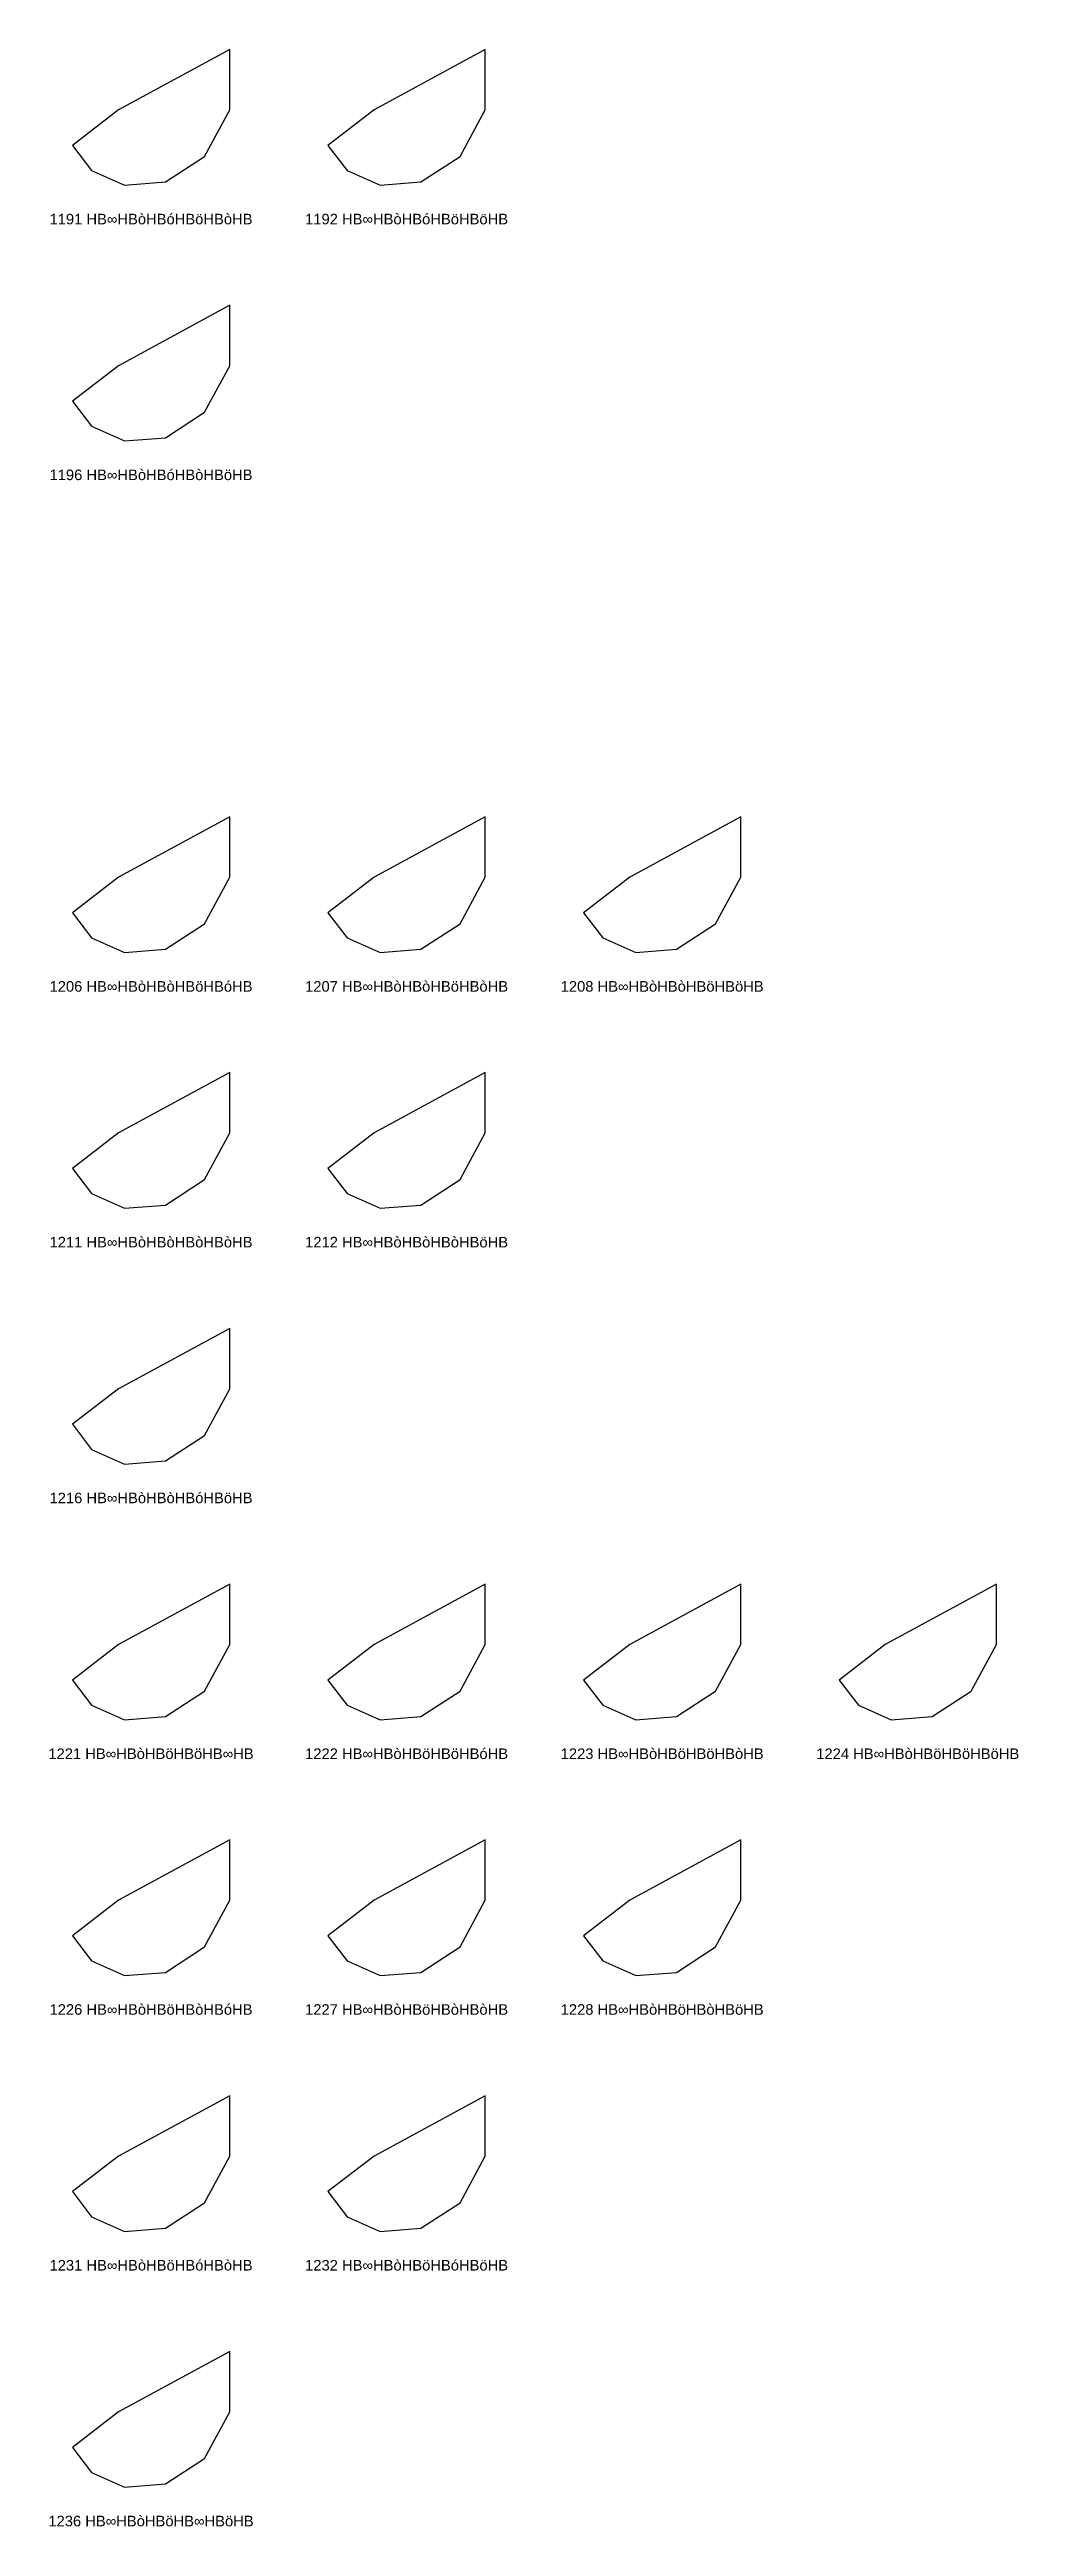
# Model space of a CAD drawing. Header units: millimetres. Extents: x 122552 to 1654769, y -10280102 to 62068.
# Drawn here: x 1527087 to 1628120, y -9576331 to -9318264 of the extents above; entities that cross this region are included whole.
import ezdxf
from ezdxf.enums import TextEntityAlignment as Align

# ---------------------------------------------------------------- set-up
doc = ezdxf.new("R2010")
doc.units = ezdxf.units.MM
doc.styles.add('Arial', font='arial_0.ttf')

msp = doc.modelspace()

# ---------------------------------------------------------------- texts
at = {"style": 'Arial'}
for s, p in [('1191 HB∞HBòHBóHBöHBòHB', (1537673, -9335928)), ('1192 HB∞HBòHBóHBöHBöHB', (1564321, -9335928)), ('1196 HB∞HBòHBóHBòHBöHB', (1537673, -9362576)), ('1206 HB∞HBòHBòHBöHBóHB', (1537673, -9415874)), ('1207 HB∞HBòHBòHBöHBòHB', (1564321, -9415874)), ('1208 HB∞HBòHBòHBöHBöHB', (1590970, -9415874)), ('1211 HB∞HBòHBòHBòHBòHB', (1537673, -9442522)), ('1212 HB∞HBòHBòHBòHBöHB', (1564321, -9442522)), ('1216 HB∞HBòHBòHBóHBöHB', (1537673, -9469171)), ('1221 HB∞HBòHBöHBöHB∞HB', (1537673, -9495820)), ('1222 HB∞HBòHBöHBöHBóHB', (1564321, -9495820)), ('1223 HB∞HBòHBöHBöHBòHB', (1590970, -9495820)), ('1224 HB∞HBòHBöHBöHBöHB', (1617619, -9495820)), ('1226 HB∞HBòHBöHBòHBóHB', (1537673, -9522468)), ('1227 HB∞HBòHBöHBòHBòHB', (1564321, -9522468)), ('1228 HB∞HBòHBöHBòHBöHB', (1590970, -9522468)), ('1231 HB∞HBòHBöHBóHBòHB', (1537673, -9549117)), ('1232 HB∞HBòHBöHBóHBöHB', (1564321, -9549117)), ('1236 HB∞HBòHBöHB∞HBöHB', (1537673, -9575766))]:
    msp.add_text(s, height=1100, dxfattribs=at).set_placement(p, align=Align.MIDDLE_CENTER)

# ---------------------------------------------------------------- linework, layer by layer
for points in [[(1545875, -9318264), (1534288, -9324552), (1529470, -9328257), (1531481, -9330871), (1534910, -9332395), (1539166, -9332057), (1543239, -9329410), (1545875, -9324552)], [(1572524, -9318264), (1560937, -9324552), (1556119, -9328257), (1558129, -9330871), (1561559, -9332395), (1565815, -9332057), (1569888, -9329410), (1572524, -9324552)], [(1545875, -9344913), (1534288, -9351201), (1529470, -9354906), (1531481, -9357520), (1534910, -9359044), (1539166, -9358706), (1543239, -9356059), (1545875, -9351201)], [(1545875, -9398210), (1534288, -9404498), (1529470, -9408203), (1531481, -9410817), (1534910, -9412341), (1539166, -9412003), (1543239, -9409356), (1545875, -9404498)], [(1572524, -9398210), (1560937, -9404498), (1556119, -9408203), (1558129, -9410817), (1561559, -9412341), (1565815, -9412003), (1569888, -9409356), (1572524, -9404498)], [(1599173, -9398210), (1587585, -9404498), (1582768, -9408203), (1584778, -9410817), (1588207, -9412341), (1592463, -9412003), (1596536, -9409356), (1599173, -9404498)], [(1545875, -9424859), (1534288, -9431147), (1529470, -9434852), (1531481, -9437466), (1534910, -9438990), (1539166, -9438652), (1543239, -9436005), (1545875, -9431147)], [(1572524, -9424859), (1560937, -9431147), (1556119, -9434852), (1558129, -9437466), (1561559, -9438990), (1565815, -9438652), (1569888, -9436005), (1572524, -9431147)], [(1545875, -9451507), (1534288, -9457796), (1529470, -9461500), (1531481, -9464115), (1534910, -9465638), (1539166, -9465301), (1543239, -9462653), (1545875, -9457796)], [(1545875, -9478156), (1534288, -9484444), (1529470, -9488149), (1531481, -9490763), (1534910, -9492287), (1539166, -9491949), (1543239, -9489302), (1545875, -9484444)], [(1572524, -9478156), (1560937, -9484444), (1556119, -9488149), (1558129, -9490763), (1561559, -9492287), (1565815, -9491949), (1569888, -9489302), (1572524, -9484444)], [(1599173, -9478156), (1587585, -9484444), (1582768, -9488149), (1584778, -9490763), (1588207, -9492287), (1592463, -9491949), (1596536, -9489302), (1599173, -9484444)], [(1625821, -9478156), (1614234, -9484444), (1609416, -9488149), (1611427, -9490763), (1614856, -9492287), (1619112, -9491949), (1623185, -9489302), (1625821, -9484444)], [(1545875, -9504805), (1534288, -9511093), (1529470, -9514798), (1531481, -9517412), (1534910, -9518936), (1539166, -9518598), (1543239, -9515951), (1545875, -9511093)], [(1572524, -9504805), (1560937, -9511093), (1556119, -9514798), (1558129, -9517412), (1561559, -9518936), (1565815, -9518598), (1569888, -9515951), (1572524, -9511093)], [(1599173, -9504805), (1587585, -9511093), (1582768, -9514798), (1584778, -9517412), (1588207, -9518936), (1592463, -9518598), (1596536, -9515951), (1599173, -9511093)], [(1545875, -9531453), (1534288, -9537742), (1529470, -9541446), (1531481, -9544061), (1534910, -9545584), (1539166, -9545247), (1543239, -9542599), (1545875, -9537742)], [(1572524, -9531453), (1560937, -9537742), (1556119, -9541446), (1558129, -9544061), (1561559, -9545584), (1565815, -9545247), (1569888, -9542599), (1572524, -9537742)], [(1545875, -9558102), (1534288, -9564390), (1529470, -9568095), (1531481, -9570709), (1534910, -9572233), (1539166, -9571895), (1543239, -9569248), (1545875, -9564390)]]:
    msp.add_lwpolyline(points, close=True)

msp.set_redraw_order([(e.dxf.handle, doc.entitydb.next_handle()) for e in msp.query("TEXT MTEXT ATTDEF DIMENSION ARC_DIMENSION")])  # texts and dimensions are drawn at this point

doc.saveas('drawing.dxf')
